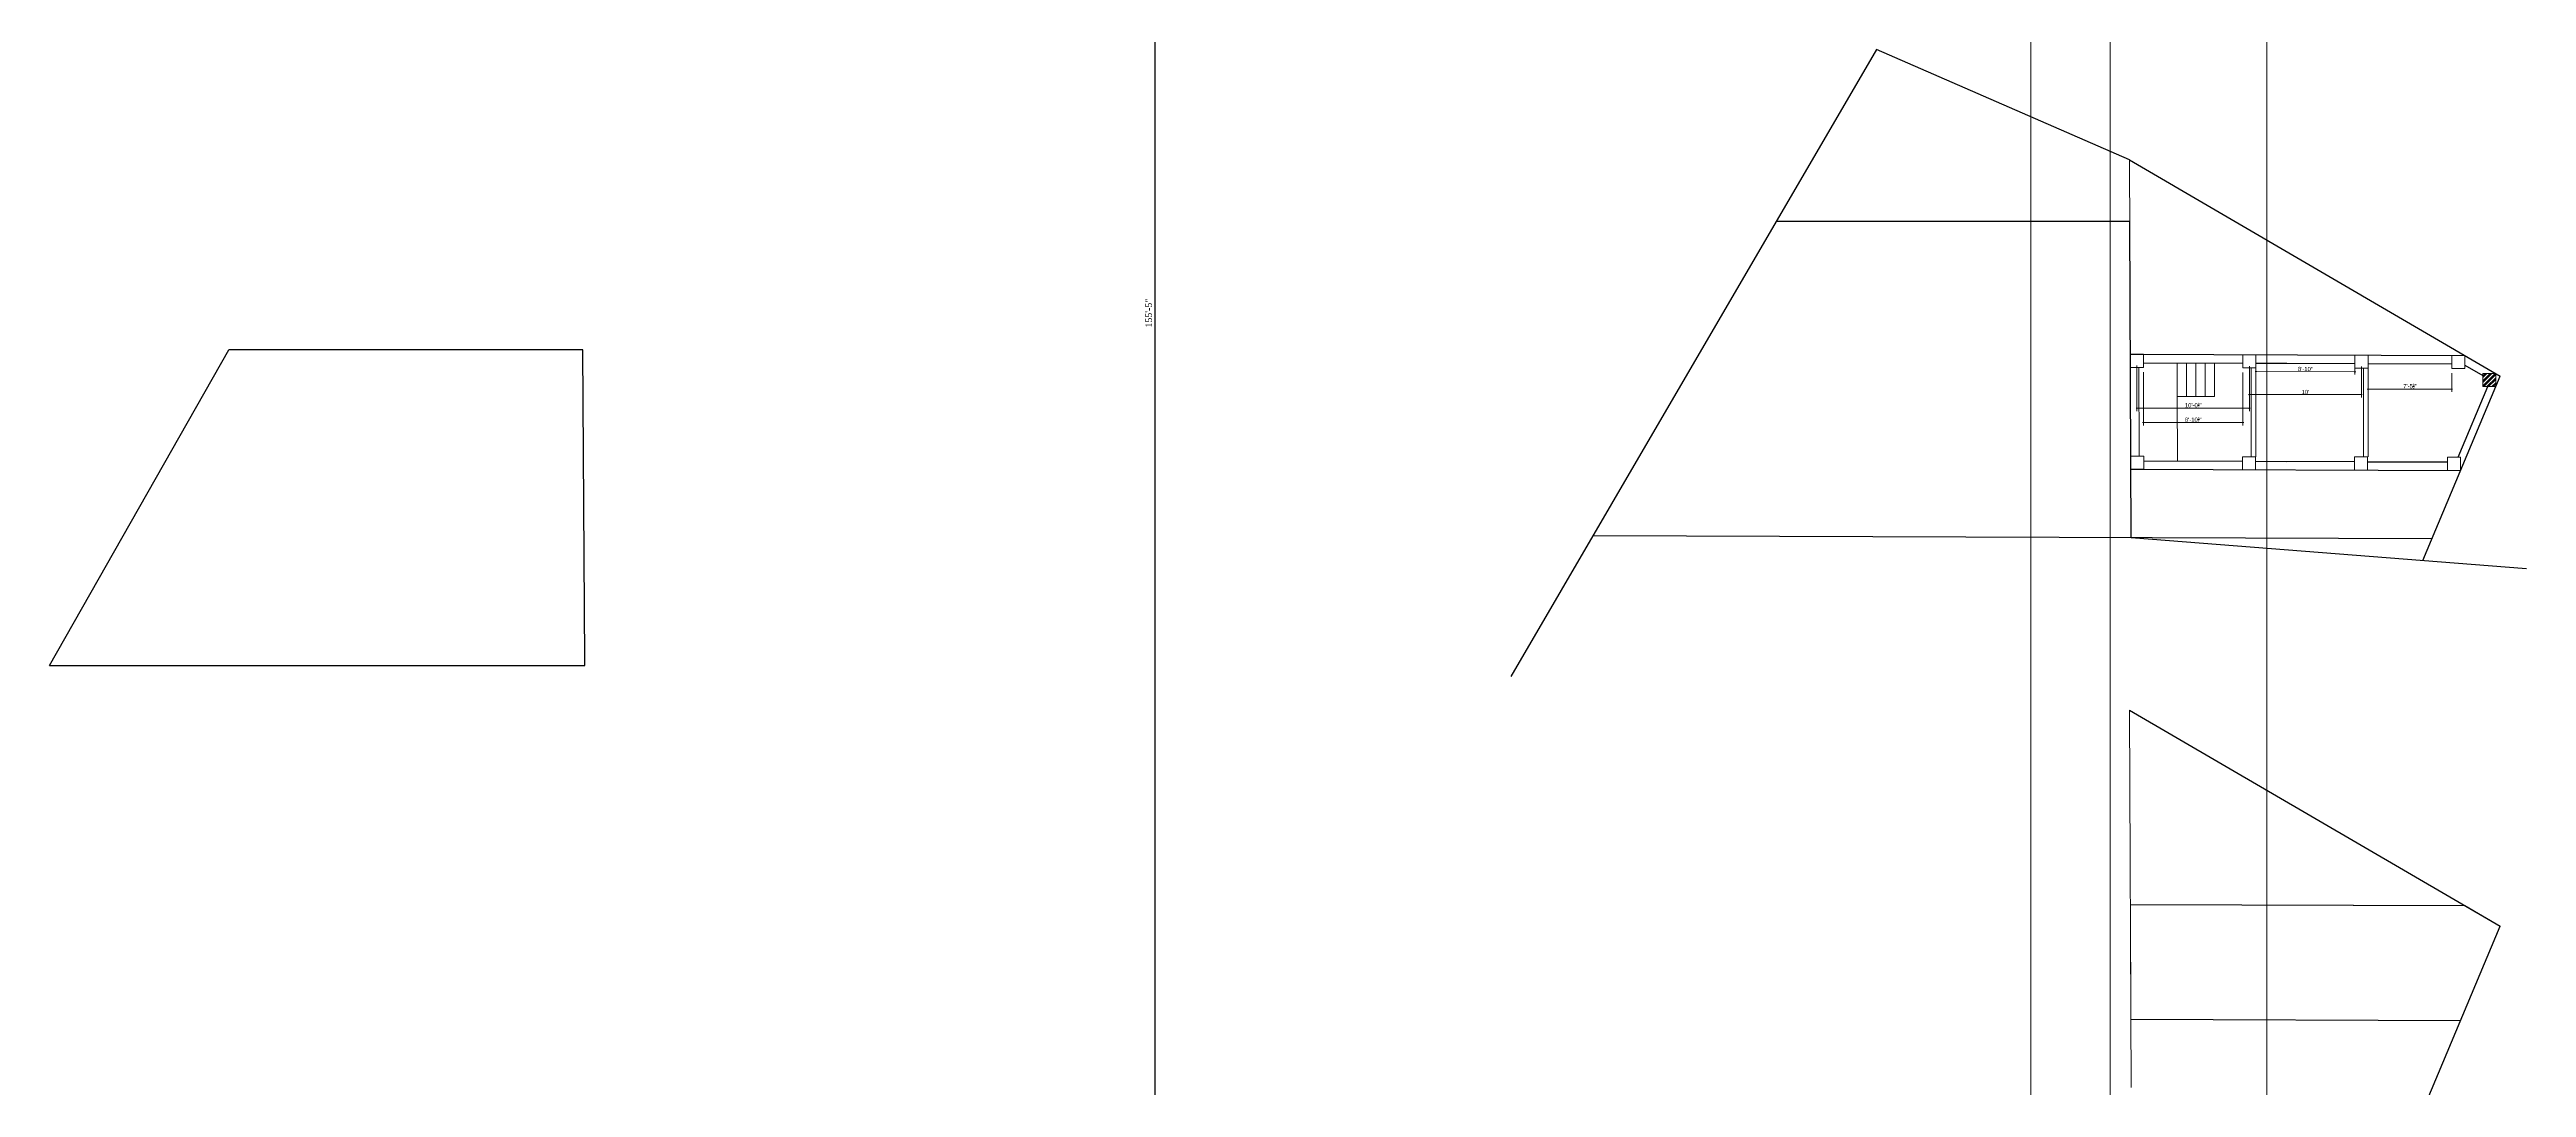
# Model space of a CAD drawing. Header units: inches. Extents: x 6873 to 34015, y -4436 to 8204.
# Drawn here: x 14118 to 16769, y -3039 to -1928 of the extents above; entities that cross this region are included whole.
import ezdxf

# ---------------------------------------------------------------- set-up
doc = ezdxf.new("R2010")
doc.units = ezdxf.units.IN
doc.header["$LTSCALE"] = 5
doc.header["$MEASUREMENT"] = 0
doc.layers.add('A-WALL', color=7, linetype='Continuous', lineweight=9)
doc.layers.add('Dimension', color=7, linetype='Continuous', lineweight=18)
doc.layers.add('dim line', color=7, linetype='Continuous', lineweight=15, true_color=0xfab2b2)
doc.layers.add('WALL', color=7, linetype='Continuous')
doc.styles.add('ordinary', font='times.ttf')
doc.styles.get("Standard").update_dxf_attribs({"font": 'arial.ttf'})
doc.dimstyles.new('Copy of 96', dxfattribs={"dimtxt": 7, "dimasz": 4, "dimexe": 0.5, "dimexo": 0.5, "dimgap": 3, "dimtad": 1, "dimdec": 1, "dimzin": 11, "dimdsep": 46, "dimlunit": 4, "dimtxsty": 'ordinary', "dimblk": 'OBLIQUE', "dimcen": 0.09, "dimse1": 1, "dimse2": 1, "dimclrt": 6, "dimazin": 0, "dimtfac": 1, "dimtdec": 1, "dimtix": 1, "dimtmove": 2, "dimatfit": 3, "dimldrblk": 'leader', "dimfxl": 0.5, "dimfxlon": 1, "dimtolj": 1, "dimtzin": 0, "dimarcsym": 0})
doc.dimstyles.new('Standard$0', dxfattribs={"dimtxt": 6, "dimasz": 4, "dimexe": 3, "dimexo": 6, "dimgap": 3, "dimtad": 1, "dimdec": 1, "dimzin": 0, "dimdsep": 46, "dimlunit": 4, "dimtxsty": 'Standard', "dimcen": 0.09, "dimclrd": 6, "dimclre": 6, "dimclrt": 7, "dimadec": 0, "dimazin": 0, "dimtfac": 1, "dimtdec": 1, "dimtix": 1, "dimtofl": 0, "dimtmove": 1, "dimatfit": 3, "dimfxl": 1, "dimtolj": 1, "dimtzin": 0, "dimlwd": 18, "dimlwe": 18, "dimarcsym": 0})

# ---------------------------------------------------------------- blocks, each defined once
blk = doc.blocks.new('oblique')
at = {"color": 0, "lineweight": -2}
blk.add_line((0.25, 0.25), (-0.25, -0.25), dxfattribs=at)
at = {"layer": 'dim line', "lineweight": 9}
for p, q in [((-0.4375, 0), (0.4375, 0)), ((0, 0.4375), (0, -0.4375))]:
    blk.add_line(p, q, dxfattribs=at)
blk = doc.blocks.new('*D423')
at = {"layer": 'A-WALL', "color": 47, "lineweight": 0, "ltscale": 5, "transparency": 16777216}
for p, q in [((16479.9, -2268.8), (16479.8, -2275.6)), ((16585.9, -2269.1), (16585.8, -2276))]:
    blk.add_line(p, q, dxfattribs=at)
at = {"layer": 'A-WALL', "color": 33, "lineweight": 0, "ltscale": 5, "transparency": 16777216}
blk.add_line((16479.8, -2272.6), (16585.8, -2273), dxfattribs=at)
at = {"layer": 'Defpoints', "color": 0, "ltscale": 5, "transparency": 16777216}
for p in [(16479.9, -2263.8), (16585.8, -2273), (16585.9, -2264.1)]:
    blk.add_point(p, dxfattribs=at)
at = {"layer": 'A-WALL', "color": 33, "lineweight": 0, "ltscale": 5, "transparency": 16777216, "xscale": 2, "yscale": 2, "zscale": 2}
for p, rotation in [((16479.8, -2272.6), 179.7874920714083), ((16585.8, -2273), 359.7874920714083)]:
    blk.add_blockref('oblique', p, dxfattribs=dict(at, rotation=rotation))
at = {"layer": 'A-WALL', "color": 7, "ltscale": 5, "transparency": 16777216, "insert": (16532.9, -2270), "char_height": 4.5, "attachment_point": 5, "rotation": 359.7875}
blk.add_mtext('\\A1;8\'-10"', dxfattribs=at)
blk = doc.blocks.new('_OBLIQUE')
at = {"color": 0, "linetype": 'ByBlock'}
blk.add_line((-0.5, -0.5), (0.5, 0.5), dxfattribs=at)
blk = doc.blocks.new('*D455')
at = {"layer": 'A-WALL', "color": 47, "lineweight": 0, "ltscale": 5, "transparency": 16777216}
for p, q in [((16359.5, -2273.3), (16359.5, -2330.4)), ((16465.9, -2273.9), (16465.9, -2330.4))]:
    blk.add_line(p, q, dxfattribs=at)
at = {"layer": 'A-WALL', "color": 33, "lineweight": 0, "ltscale": 5, "transparency": 16777216}
blk.add_line((16359.5, -2327.4), (16465.9, -2327.4), dxfattribs=at)
at = {"layer": 'Defpoints', "color": 0, "ltscale": 5, "transparency": 16777216}
for p in [(16359.5, -2268.3), (16465.9, -2268.9), (16465.9, -2327.4)]:
    blk.add_point(p, dxfattribs=at)
at = {"layer": 'A-WALL', "color": 33, "lineweight": 0, "ltscale": 5, "transparency": 16777216, "xscale": 2, "yscale": 2, "zscale": 2, "rotation": 180}
blk.add_blockref('oblique', (16359.5, -2327.4), dxfattribs=at)
at = {"layer": 'A-WALL', "color": 33, "lineweight": 0, "ltscale": 5, "transparency": 16777216, "xscale": 2, "yscale": 2, "zscale": 2}
blk.add_blockref('oblique', (16465.9, -2327.4), dxfattribs=at)
at = {"layer": 'A-WALL', "color": 7, "ltscale": 5, "transparency": 16777216, "insert": (16412.7, -2324.2), "char_height": 4.5, "attachment_point": 5}
blk.add_mtext('\\A1;8\'-10{\\H0.5x;\\S1/2;}"', dxfattribs=at)
blk = doc.blocks.new('*D456')
at = {"layer": 'A-WALL', "color": 47, "lineweight": 0, "ltscale": 5, "transparency": 16777216}
for p, q in [((16599.9, -2274.2), (16599.9, -2294.6)), ((16689.6, -2274.6), (16689.6, -2294.6))]:
    blk.add_line(p, q, dxfattribs=at)
at = {"layer": 'A-WALL', "color": 33, "lineweight": 0, "ltscale": 5, "transparency": 16777216}
blk.add_line((16599.9, -2291.6), (16689.6, -2291.6), dxfattribs=at)
at = {"layer": 'Defpoints', "color": 0, "ltscale": 5, "transparency": 16777216}
for p in [(16599.9, -2269.2), (16689.6, -2269.6), (16689.6, -2291.6)]:
    blk.add_point(p, dxfattribs=at)
at = {"layer": 'A-WALL', "color": 33, "lineweight": 0, "ltscale": 5, "transparency": 16777216, "xscale": 2, "yscale": 2, "zscale": 2, "rotation": 180}
blk.add_blockref('oblique', (16599.9, -2291.6), dxfattribs=at)
at = {"layer": 'A-WALL', "color": 33, "lineweight": 0, "ltscale": 5, "transparency": 16777216, "xscale": 2, "yscale": 2, "zscale": 2}
blk.add_blockref('oblique', (16689.6, -2291.6), dxfattribs=at)
at = {"layer": 'A-WALL', "color": 7, "ltscale": 5, "transparency": 16777216, "insert": (16644.7, -2288.4), "char_height": 4.5, "attachment_point": 5}
blk.add_mtext('\\A1;7\'-5{\\H0.5x;\\S1/2;}"', dxfattribs=at)
blk = doc.blocks.new('*D457')
at = {"layer": 'A-WALL', "color": 47, "lineweight": 0, "ltscale": 5, "transparency": 16777216}
for p, q in [((16352.5, -2266.3), (16352.5, -2315)), ((16472.9, -2266.9), (16472.9, -2315))]:
    blk.add_line(p, q, dxfattribs=at)
at = {"layer": 'A-WALL', "color": 33, "lineweight": 0, "ltscale": 5, "transparency": 16777216}
blk.add_line((16352.5, -2312), (16472.9, -2312), dxfattribs=at)
at = {"layer": 'Defpoints', "color": 0, "ltscale": 5, "transparency": 16777216}
for p in [(16352.5, -2261.3), (16472.9, -2261.9), (16472.9, -2312)]:
    blk.add_point(p, dxfattribs=at)
at = {"layer": 'A-WALL', "color": 33, "lineweight": 0, "ltscale": 5, "transparency": 16777216, "xscale": 2, "yscale": 2, "zscale": 2, "rotation": 180}
blk.add_blockref('oblique', (16352.5, -2312), dxfattribs=at)
at = {"layer": 'A-WALL', "color": 33, "lineweight": 0, "ltscale": 5, "transparency": 16777216, "xscale": 2, "yscale": 2, "zscale": 2}
blk.add_blockref('oblique', (16472.9, -2312), dxfattribs=at)
at = {"layer": 'A-WALL', "color": 7, "ltscale": 5, "transparency": 16777216, "insert": (16412.7, -2308.8), "char_height": 4.5, "attachment_point": 5}
blk.add_mtext('\\A1;10\'-0{\\H0.5x;\\S1/2;}"', dxfattribs=at)
blk = doc.blocks.new('*D458')
at = {"layer": 'A-WALL', "color": 47, "lineweight": 0, "ltscale": 5, "transparency": 16777216}
for p, q in [((16472.9, -2266.9), (16472.9, -2300.4)), ((16592.9, -2267.2), (16592.9, -2300.4))]:
    blk.add_line(p, q, dxfattribs=at)
at = {"layer": 'A-WALL', "color": 33, "lineweight": 0, "ltscale": 5, "transparency": 16777216}
blk.add_line((16472.9, -2297.4), (16592.9, -2297.4), dxfattribs=at)
at = {"layer": 'Defpoints', "color": 0, "ltscale": 5, "transparency": 16777216}
for p in [(16472.9, -2261.9), (16592.9, -2262.2), (16592.9, -2297.4)]:
    blk.add_point(p, dxfattribs=at)
at = {"layer": 'A-WALL', "color": 33, "lineweight": 0, "ltscale": 5, "transparency": 16777216, "xscale": 2, "yscale": 2, "zscale": 2, "rotation": 180}
blk.add_blockref('oblique', (16472.9, -2297.4), dxfattribs=at)
at = {"layer": 'A-WALL', "color": 33, "lineweight": 0, "ltscale": 5, "transparency": 16777216, "xscale": 2, "yscale": 2, "zscale": 2}
blk.add_blockref('oblique', (16592.9, -2297.4), dxfattribs=at)
at = {"layer": 'A-WALL', "color": 7, "ltscale": 5, "transparency": 16777216, "insert": (16532.9, -2294.6), "char_height": 4.5, "attachment_point": 5}
blk.add_mtext("\\A1;10'", dxfattribs=at)
blk = doc.blocks.new('*D378')
at = {"layer": 'A-WALL', "color": 0, "lineweight": -2, "ltscale": 50, "transparency": 16777216}
blk.add_line((15301.2, -1277.8), (15301.2, -3142.5), dxfattribs=at)
at = {"layer": 'Defpoints', "color": 0, "ltscale": 50, "transparency": 16777216}
for p in [(13831.4, -1277.8), (15228.5, -3142.5), (15301.2, -3142.5)]:
    blk.add_point(p, dxfattribs=at)
at = {"layer": 'A-WALL', "color": 0, "lineweight": -2, "ltscale": 50, "transparency": 16777216, "xscale": 4, "yscale": 4, "zscale": 4}
for p, rotation in [((15301.2, -1277.8), 90), ((15301.2, -3142.5), 270)]:
    blk.add_blockref('oblique', p, dxfattribs=dict(at, rotation=rotation))
at = {"layer": 'A-WALL', "color": 6, "ltscale": 50, "transparency": 16777216, "insert": (15294.6, -2210.2), "char_height": 7, "attachment_point": 5, "rotation": 90, "style": 'ordinary'}
blk.add_mtext('\\A1;155\'-5"', dxfattribs=at)
blk = doc.blocks.new('leader')
at = {"layer": 'Dimension'}
for p, q in [((-4.42, 0), (4.42, 0)), ((0, -4.33), (0, 4.33))]:
    blk.add_line(p, q, dxfattribs=at)

msp = doc.modelspace()

# ---------------------------------------------------------------- hatches: boundary and pattern name
at = {"layer": 'A-WALL', "ltscale": 5}
h = msp.add_hatch(dxfattribs=at)
h.set_pattern_fill('ANSI32', color=256, scale=10, style=0)
h.set_pattern_definition([(45, (9126.119, -964.4646), (-2.6516504, 2.6516504), []), (45, (9127.8867, -964.4646), (-2.6516504, 2.6516504), [])])
h.paths.add_polyline_path([(16736.64, -2274.83), (16722.64, -2274.83), (16722.64, -2288.83), (16736.64, -2288.83)])

# ---------------------------------------------------------------- linework, layer by layer
for p, q in [((16346.41, -2450.26), (16344.48, -2046.26)), ((16354.92, -2363.26), (16354.47, -2268.26)), ((16395.45, -2263.44), (16395.45, -2299.44)), ((16405.45, -2263.44), (16405.45, -2299.44)), ((16415.45, -2263.44), (16415.45, -2299.44)), ((16425.45, -2263.44), (16425.45, -2299.44)), ((16435.45, -2263.44), (16435.45, -2299.44)), ((16474.88, -2268.9), (16474.88, -2363.9)), ((16479.88, -2268.9), (16479.88, -2363.9)), ((16594.88, -2269.17), (16594.88, -2364.17)), ((16599.88, -2269.17), (16599.88, -2364.17)), ((16395.78, -2368.43), (16395.45, -2299.44)), ((16395.45, -2299.44), (16435.45, -2299.44)), ((16346.41, -3039.1), (16344.48, -2635.1))]:
    msp.add_line(p, q, dxfattribs=at)
at = {"layer": 'A-WALL', "lineweight": 30}
for p, q in [((14118.03, -2587.37), (14309.95, -2249.37)), ((14688.95, -2249.37), (14309.95, -2249.37)), ((14690.99, -2581.37), (14688.95, -2249.37)), ((14118.03, -2587.37), (14691.03, -2587.37)), ((14691.03, -2587.37), (14690.99, -2581.37))]:
    msp.add_line(p, q, dxfattribs=at)
at = {"layer": 'A-WALL', "ltscale": 5}
for p in [(16238.75, 1449.35), (16323.9, -1296.79), (16491.5, -1297.44)]:
    msp.add_xline(p, (0, 1), dxfattribs=at)
for points in [[(14688.95, -2249.37), (14309.95, -2249.37), (14118.03, -2587.37), (14691.03, -2587.37), (14690.99, -2581.37)], [(16345.47, -2254.26), (16359.47, -2254.26), (16359.47, -2268.26), (16345.47, -2268.26)], [(16465.88, -2254.9), (16479.88, -2254.9), (16479.88, -2268.9), (16465.88, -2268.9)], [(16585.88, -2255.17), (16599.88, -2255.17), (16599.88, -2269.17), (16585.88, -2269.17)], [(16689.62, -2255.59), (16703.62, -2255.59), (16703.62, -2269.59), (16689.62, -2269.59)], [(16722.64, -2274.83), (16736.64, -2274.83), (16736.64, -2288.83), (16722.64, -2288.83)], [(16345.99, -2363.26), (16359.99, -2363.26), (16359.99, -2377.26), (16345.99, -2377.26)], [(16465.47, -2363.9), (16479.47, -2363.9), (16479.47, -2377.9), (16465.47, -2377.9)], [(16585.47, -2364.17), (16599.47, -2364.17), (16599.47, -2378.17), (16585.47, -2378.17)], [(16684.92, -2364.52), (16698.92, -2364.52), (16698.92, -2378.52), (16684.92, -2378.52)], [(16741.37, -2866.42), (16703.62, -2844.42), (16345.47, -2843.1), (16346.06, -2966.1), (16698.92, -2967.41)]]:
    msp.add_lwpolyline(points, close=True, dxfattribs=at)
msp.add_circle((15105.47, 278.39), 4288.21, dxfattribs=at)
at = {"layer": 'WALL', "ltscale": 5}
for p, q in [((16073.55, -1928.01), (15790.18, -2414.2)), ((16344.48, -2046.26), (16073.55, -1928.01)), ((16344.48, -2046.26), (16741.37, -2277.59)), ((16344.79, -2112.26), (15966.29, -2112.04)), ((16346.41, -2450.26), (16344.79, -2112.26)), ((16345.4, -2254.26), (16703.62, -2255.59)), ((16359.47, -2263.31), (16465.88, -2263.7)), ((16479.88, -2263.76), (16513.07, -2263.88)), ((16479.88, -2263.76), (16585.88, -2264.15)), ((16599.88, -2264.2), (16689.62, -2264.53)), ((16658.44, -2474.86), (16741.37, -2277.59)), ((16703.62, -2266), (16722.64, -2277.09)), ((16696.29, -2364.52), (16728.09, -2288.83)), ((16345.99, -2377.26), (16698.92, -2378.57)), ((16359.99, -2368.31), (16465.47, -2368.7)), ((16479.47, -2368.75), (16512.66, -2368.88)), ((16479.47, -2368.75), (16585.47, -2369.15)), ((16599.47, -2369.2), (16684.92, -2369.52)), ((15790.18, -2414.2), (15682.43, -2599.07)), ((15770.41, -2448.12), (16668.28, -2451.45)), ((16346.41, -2450.26), (16769.47, -2483.62)), ((16344.48, -2635.1), (16741.37, -2866.42)), ((16345.4, -2843.1), (16703.62, -2844.42)), ((16658.44, -3063.7), (16741.37, -2866.42)), ((16345.99, -2966.1), (16698.92, -2967.41))]:
    msp.add_line(p, q, dxfattribs=at)

# ---------------------------------------------------------------- dimensions: what is measured, and where the dimension line sits
at = {"layer": 'A-WALL', "ltscale": 50}
dim = msp.add_linear_dim(base=(15301.19, -3142.55), p1=(13831.43, -1277.79), p2=(15228.46, -3142.55), angle=90, dimstyle='Copy of 96', override={"dimdec": 0, "dimblk": 'oblique', "dimtdec": 0, "dimarcsym": 1}, dxfattribs=at)
dim.commit()
dim.dimension.update_dxf_attribs({"geometry": '*D378', "text_midpoint": (15294.63, -2210.17)})
at = {"layer": 'A-WALL', "ltscale": 5}
for base, p1, p2, picture, middle in [((16472.88, -2311.98), (16352.47, -2261.26), (16472.88, -2261.9), '*D457', (16412.67, -2308.81)), ((16465.88, -2327.39), (16359.47, -2268.26), (16465.88, -2268.9), '*D455', (16412.67, -2324.22)), ((16592.88, -2297.4), (16472.88, -2261.9), (16592.88, -2262.17), '*D458', (16532.88, -2294.6)), ((16689.62, -2291.57), (16599.88, -2269.17), (16689.62, -2269.59), '*D456', (16644.75, -2288.4))]:
    dim = msp.add_linear_dim(base=base, p1=p1, p2=p2, dimstyle='Standard$0', override={"dimtxt": 4.5, "dimasz": 2, "dimexo": 5, "dimgap": 0.5, "dimzin": 12, "dimpost": '\\X', "dimblk": 'oblique', "dimcen": 3, "dimclrd": 33, "dimclre": 47, "dimtfac": 0.5, "dimfxl": 3, "dimlwd": 0, "dimlwe": 0}, dxfattribs=at)
    dim.commit()
    dim.dimension.update_dxf_attribs({"geometry": picture, "text_midpoint": middle})
dim = msp.add_aligned_dim(p1=(16479.88, -2263.76), p2=(16585.88, -2264.15), distance=-8.81, dimstyle='Standard$0', override={"dimtxt": 4.5, "dimasz": 2, "dimexo": 5, "dimgap": 0.5, "dimzin": 12, "dimpost": '\\X', "dimblk": 'oblique', "dimcen": 3, "dimclrd": 33, "dimclre": 47, "dimtfac": 0.5, "dimfxl": 3, "dimlwd": 0, "dimlwe": 0}, dxfattribs=at)
dim.commit()
dim.dimension.update_dxf_attribs({"geometry": '*D423', "text_midpoint": (16532.85, -2269.96)})

doc.saveas('drawing.dxf')
